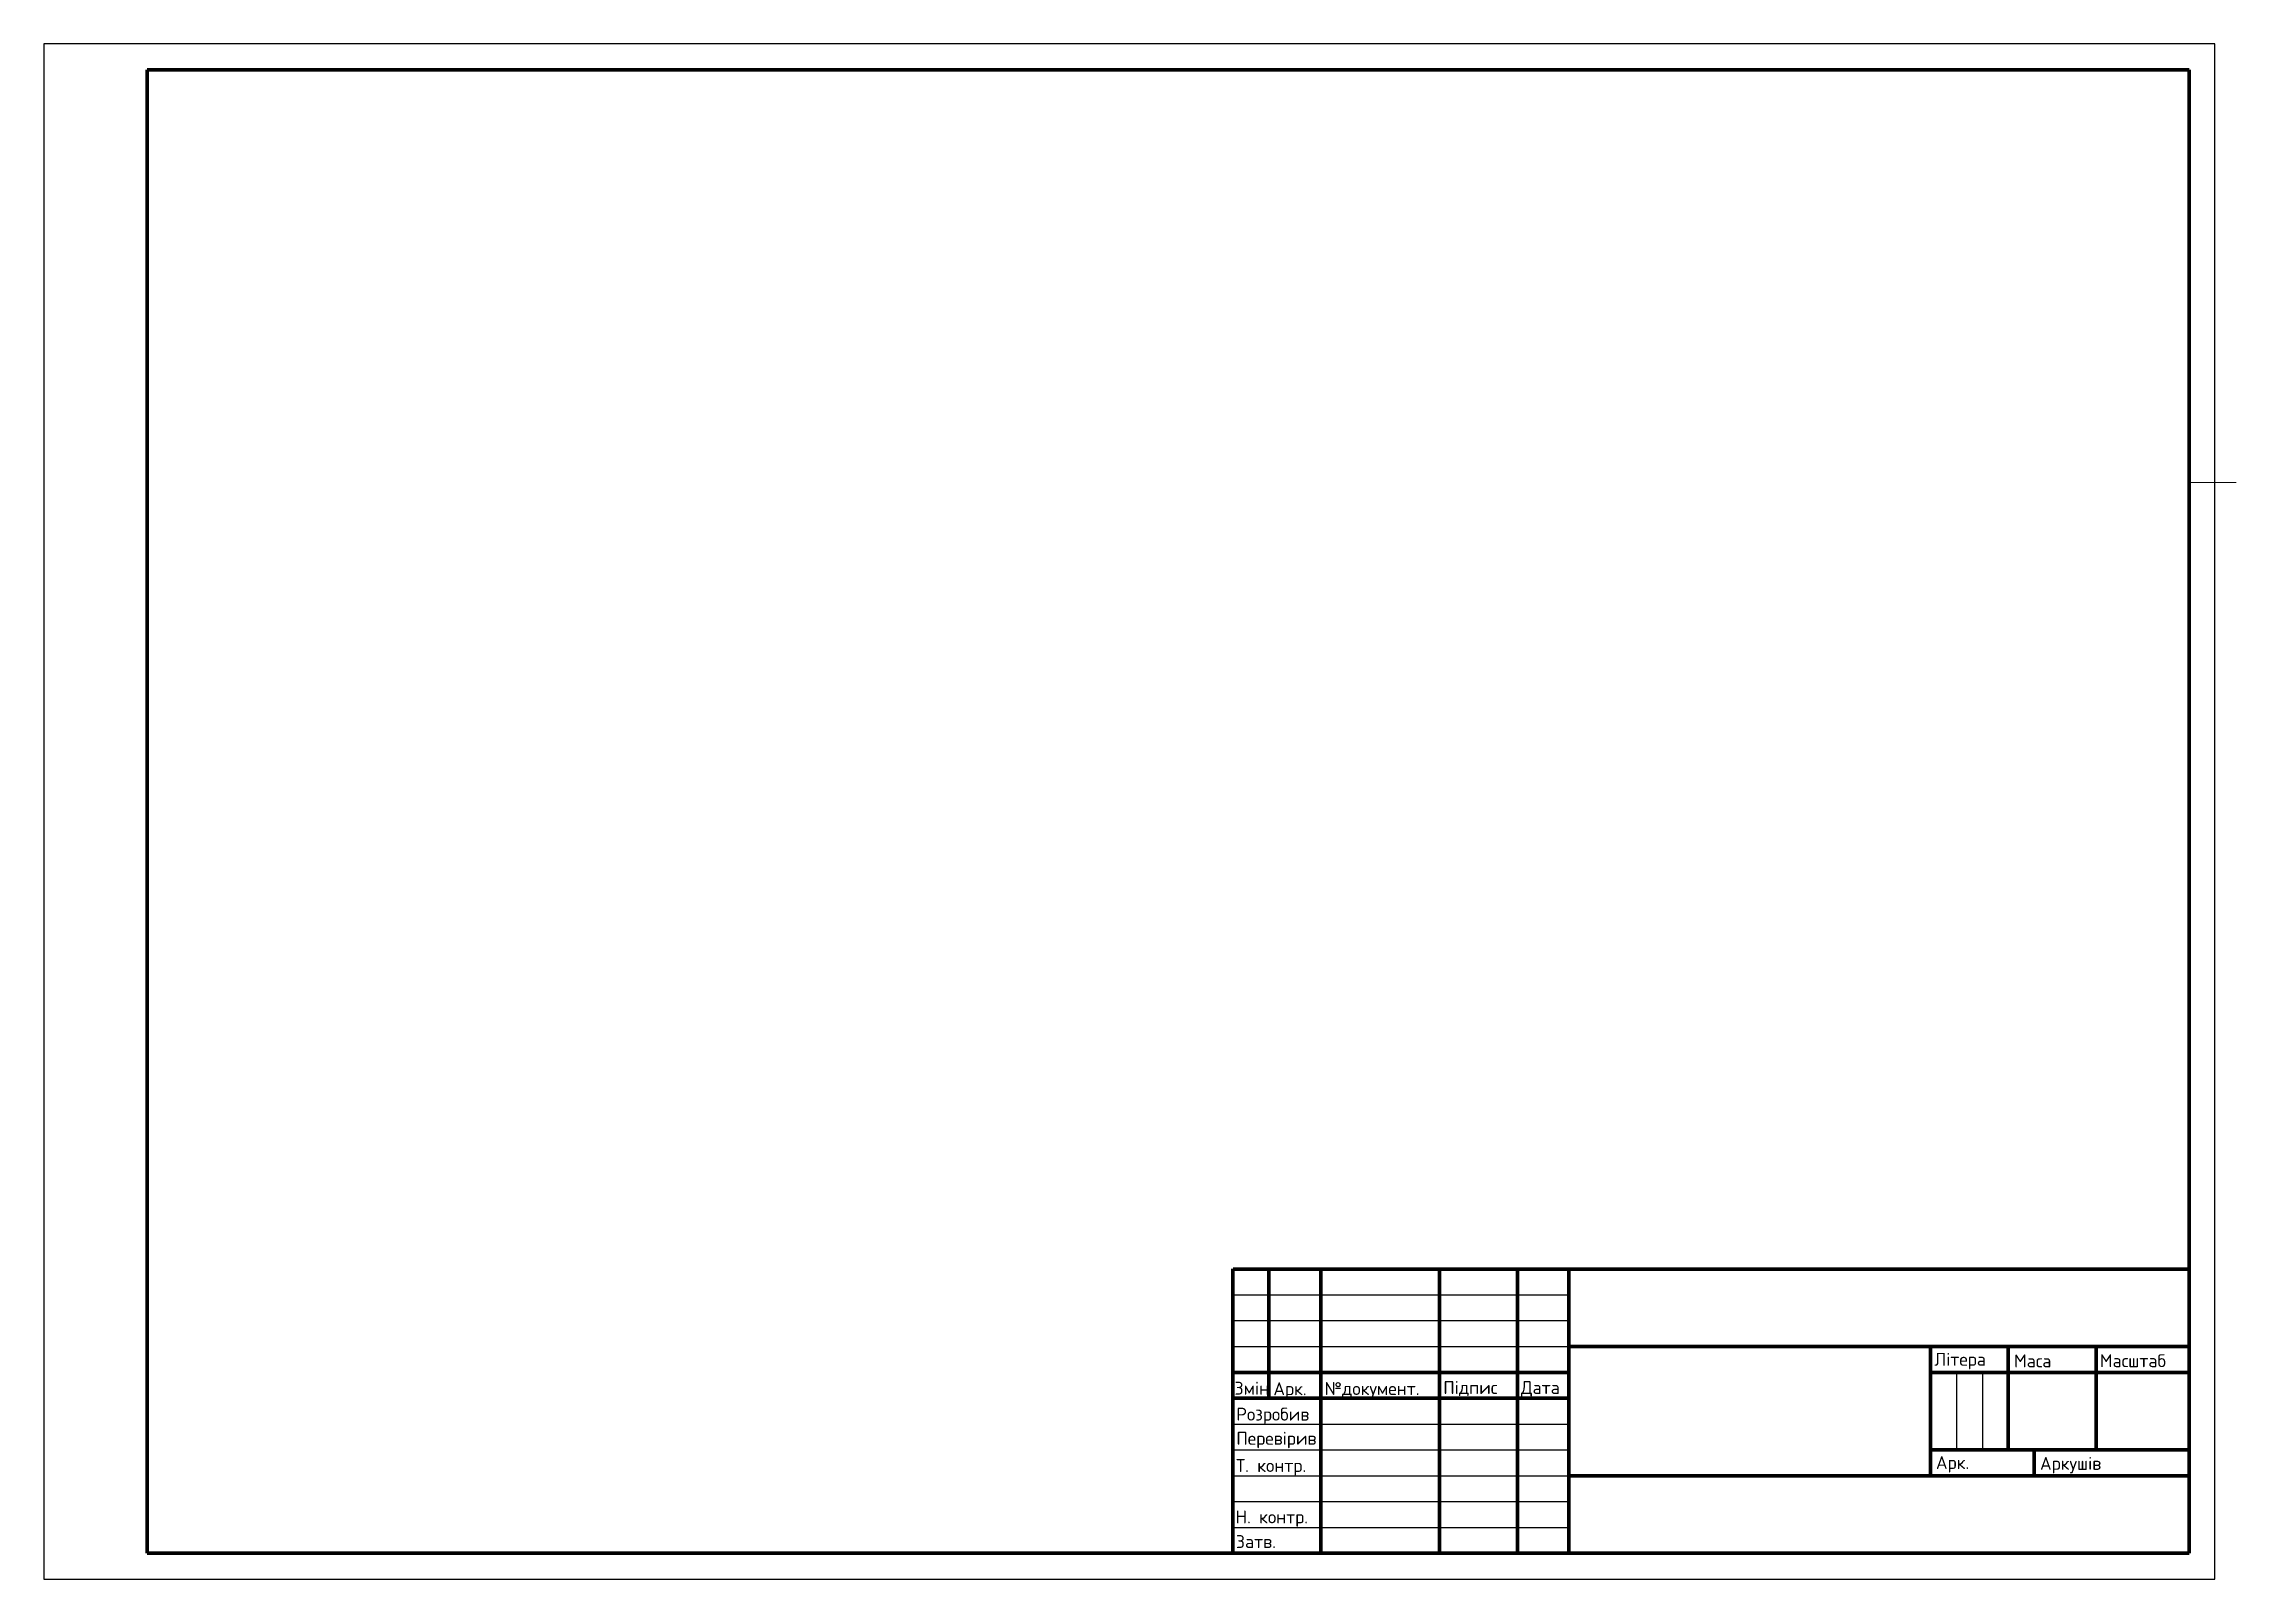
# Model space of a CAD drawing. Header units: millimetres. Extents: x -1271 to 1235, y -315 to 297.
# Drawn here: x 810.6 to 1234.7, y -287.5 to 9.5 of the extents above; entities that cross this region are included whole.
import ezdxf

# ---------------------------------------------------------------- set-up
doc = ezdxf.new("R2010")
doc.units = ezdxf.units.MM
doc.linetypes.add('CENTER2', pattern=[28.575, 19.05, -3.175, 3.175, -3.175])
doc.layers.get('0').update_dxf_attribs({"color": 31})
for name, color, linetype, lineweight in [('osi', 51, 'CENTER2', 5), ('r-kontyr', 93, 'Continuous', 70), ('r-tonka', 151, 'Continuous', 25)]:
    doc.layers.add(name, color=color, linetype=linetype, lineweight=lineweight)
doc.layers.add('r-text', color=45, linetype='Continuous')
doc.styles.add('ДСТУ', font='isocpeur.ttf', dxfattribs={"height": 5})

msp = doc.modelspace()

# ---------------------------------------------------------------- texts
at = {"layer": 'r-text', "char_height": 2.5, "attachment_point": 1, "style": 'ДСТУ'}
for s, width, gutter_width, insert in [('Літера', 10, 12.5, (1176.36, -243.76)), ('Маса', 10, 12.5, (1191.76, -244.06)), ('Масштаб', 10, 12.5, (1208.37, -244.03)), ('Змін', 10, 25, (1040.97, -249.35)), ('Арк.', 10, 12.5, (1048.49, -249.45)), ('\\pxi-3,l4,t4;№документ.', 22.4284, 12.5, (1055.9, -249.42)), ('Підпис', 10, 12.5, (1081.36, -249.22)), ('Розробив', 12.3107, 12.5, (1041.32, -254.37)), ('Перевірив', 10, 12.5, (1041.32, -259.04)), ('Т. контр.', 14.4795, 12.5, (1041.26, -264.3)), ('Арк.', 10, 12.5, (1176.66, -263.73)), ('Аркушів', 10, 12.5, (1196.79, -263.89)), ('Н. контр.', 14.8418, 12.5, (1041.18, -274.24)), ('Затв.', 10, 12.5, (1041.24, -279.02))]:
    msp.add_mtext_dynamic_manual_height_columns(s, width=width, gutter_width=gutter_width, heights=[0], dxfattribs=dict(at, insert=insert))
at = {"layer": 'r-text', "insert": (1096.37, -249.22), "char_height": 2.5, "attachment_point": 1, "style": 'ДСТУ'}
msp.add_mtext('Дата', dxfattribs=at)

# ---------------------------------------------------------------- linework, layer by layer
for p, q in [((1040.64, -227.54), (1040.64, -227.54)), ((1175.64, -242.54), (1175.64, -242.54)), ((1040.64, -252.54), (1040.64, -252.54)), ((1040.64, -252.54), (1040.64, -252.54)), ((1040.64, -252.54), (1040.64, -252.54)), ((1040.64, -252.54), (1040.64, -252.54)), ((1190.64, -262.54), (1190.64, -262.54)), ((1225.64, -267.54), (1225.64, -267.54)), ((1057.64, -282.54), (1057.64, -282.54)), ((1057.64, -282.54), (1057.64, -282.54)), ((1057.64, -282.54), (1057.64, -282.54)), ((1057.64, -282.54), (1057.64, -282.54)), ((1057.64, -282.54), (1057.64, -282.54)), ((1057.64, -282.54), (1057.64, -282.54)), ((1057.64, -282.54), (1057.64, -282.54))]:
    msp.add_line(p, q)
at = {"layer": 'osi'}
msp.add_line((1225.64, -75.38), (1234.74, -75.38), dxfattribs=at)
at = {"layer": 'r-kontyr'}
for p, q in [((1225.64, 4.46), (830.64, 4.46)), ((830.64, 4.46), (830.64, -282.54)), ((1225.64, -282.54), (1225.64, 4.46)), ((1040.63, -227.53), (1040.63, -282.53)), ((1225.73, -227.54), (1040.73, -227.54)), ((1047.64, -227.54), (1047.64, -252.54)), ((1057.64, -227.54), (1057.64, -282.54)), ((1080.64, -227.54), (1080.64, -282.54)), ((1095.73, -227.54), (1095.73, -282.54)), ((1105.64, -227.54), (1105.64, -282.54)), ((1105.64, -242.54), (1225.64, -242.54)), ((1175.64, -267.54), (1175.64, -242.54)), ((1190.64, -242.54), (1190.64, -262.54)), ((1207.64, -242.54), (1207.64, -262.54)), ((1040.64, -247.54), (1105.64, -247.54)), ((1175.64, -247.54), (1225.64, -247.54)), ((1105.64, -252.54), (1040.64, -252.54)), ((1225.64, -262.54), (1175.64, -262.54)), ((1195.64, -267.54), (1195.64, -262.54)), ((1225.64, -267.54), (1105.64, -267.54)), ((830.64, -282.54), (1225.64, -282.54))]:
    msp.add_line(p, q, dxfattribs=at)
at = {"layer": 'r-tonka'}
for p, q in [((1230.64, 9.46), (810.64, 9.46)), ((810.64, 9.46), (810.64, -287.54)), ((1230.64, -287.54), (1230.64, 9.46)), ((1040.73, -232.54), (1105.73, -232.54)), ((1100.25, -232.54), (1100.25, -232.54)), ((1040.6, -237.53), (1105.6, -237.53)), ((1040.64, -242.53), (1105.64, -242.53)), ((1180.64, -247.54), (1180.64, -262.54)), ((1185.64, -247.54), (1185.64, -262.54)), ((1040.63, -257.53), (1105.63, -257.53)), ((1040.64, -262.53), (1105.64, -262.53)), ((1040.64, -267.53), (1105.64, -267.53)), ((1040.65, -272.53), (1105.65, -272.53)), ((1040.6, -277.53), (1105.6, -277.53)), ((810.64, -287.54), (1230.64, -287.54))]:
    msp.add_line(p, q, dxfattribs=at)

msp.set_redraw_order([(e.dxf.handle, doc.entitydb.next_handle()) for e in msp.query("TEXT MTEXT ATTDEF DIMENSION ARC_DIMENSION")])  # texts and dimensions are drawn at this point

doc.saveas('drawing.dxf')
